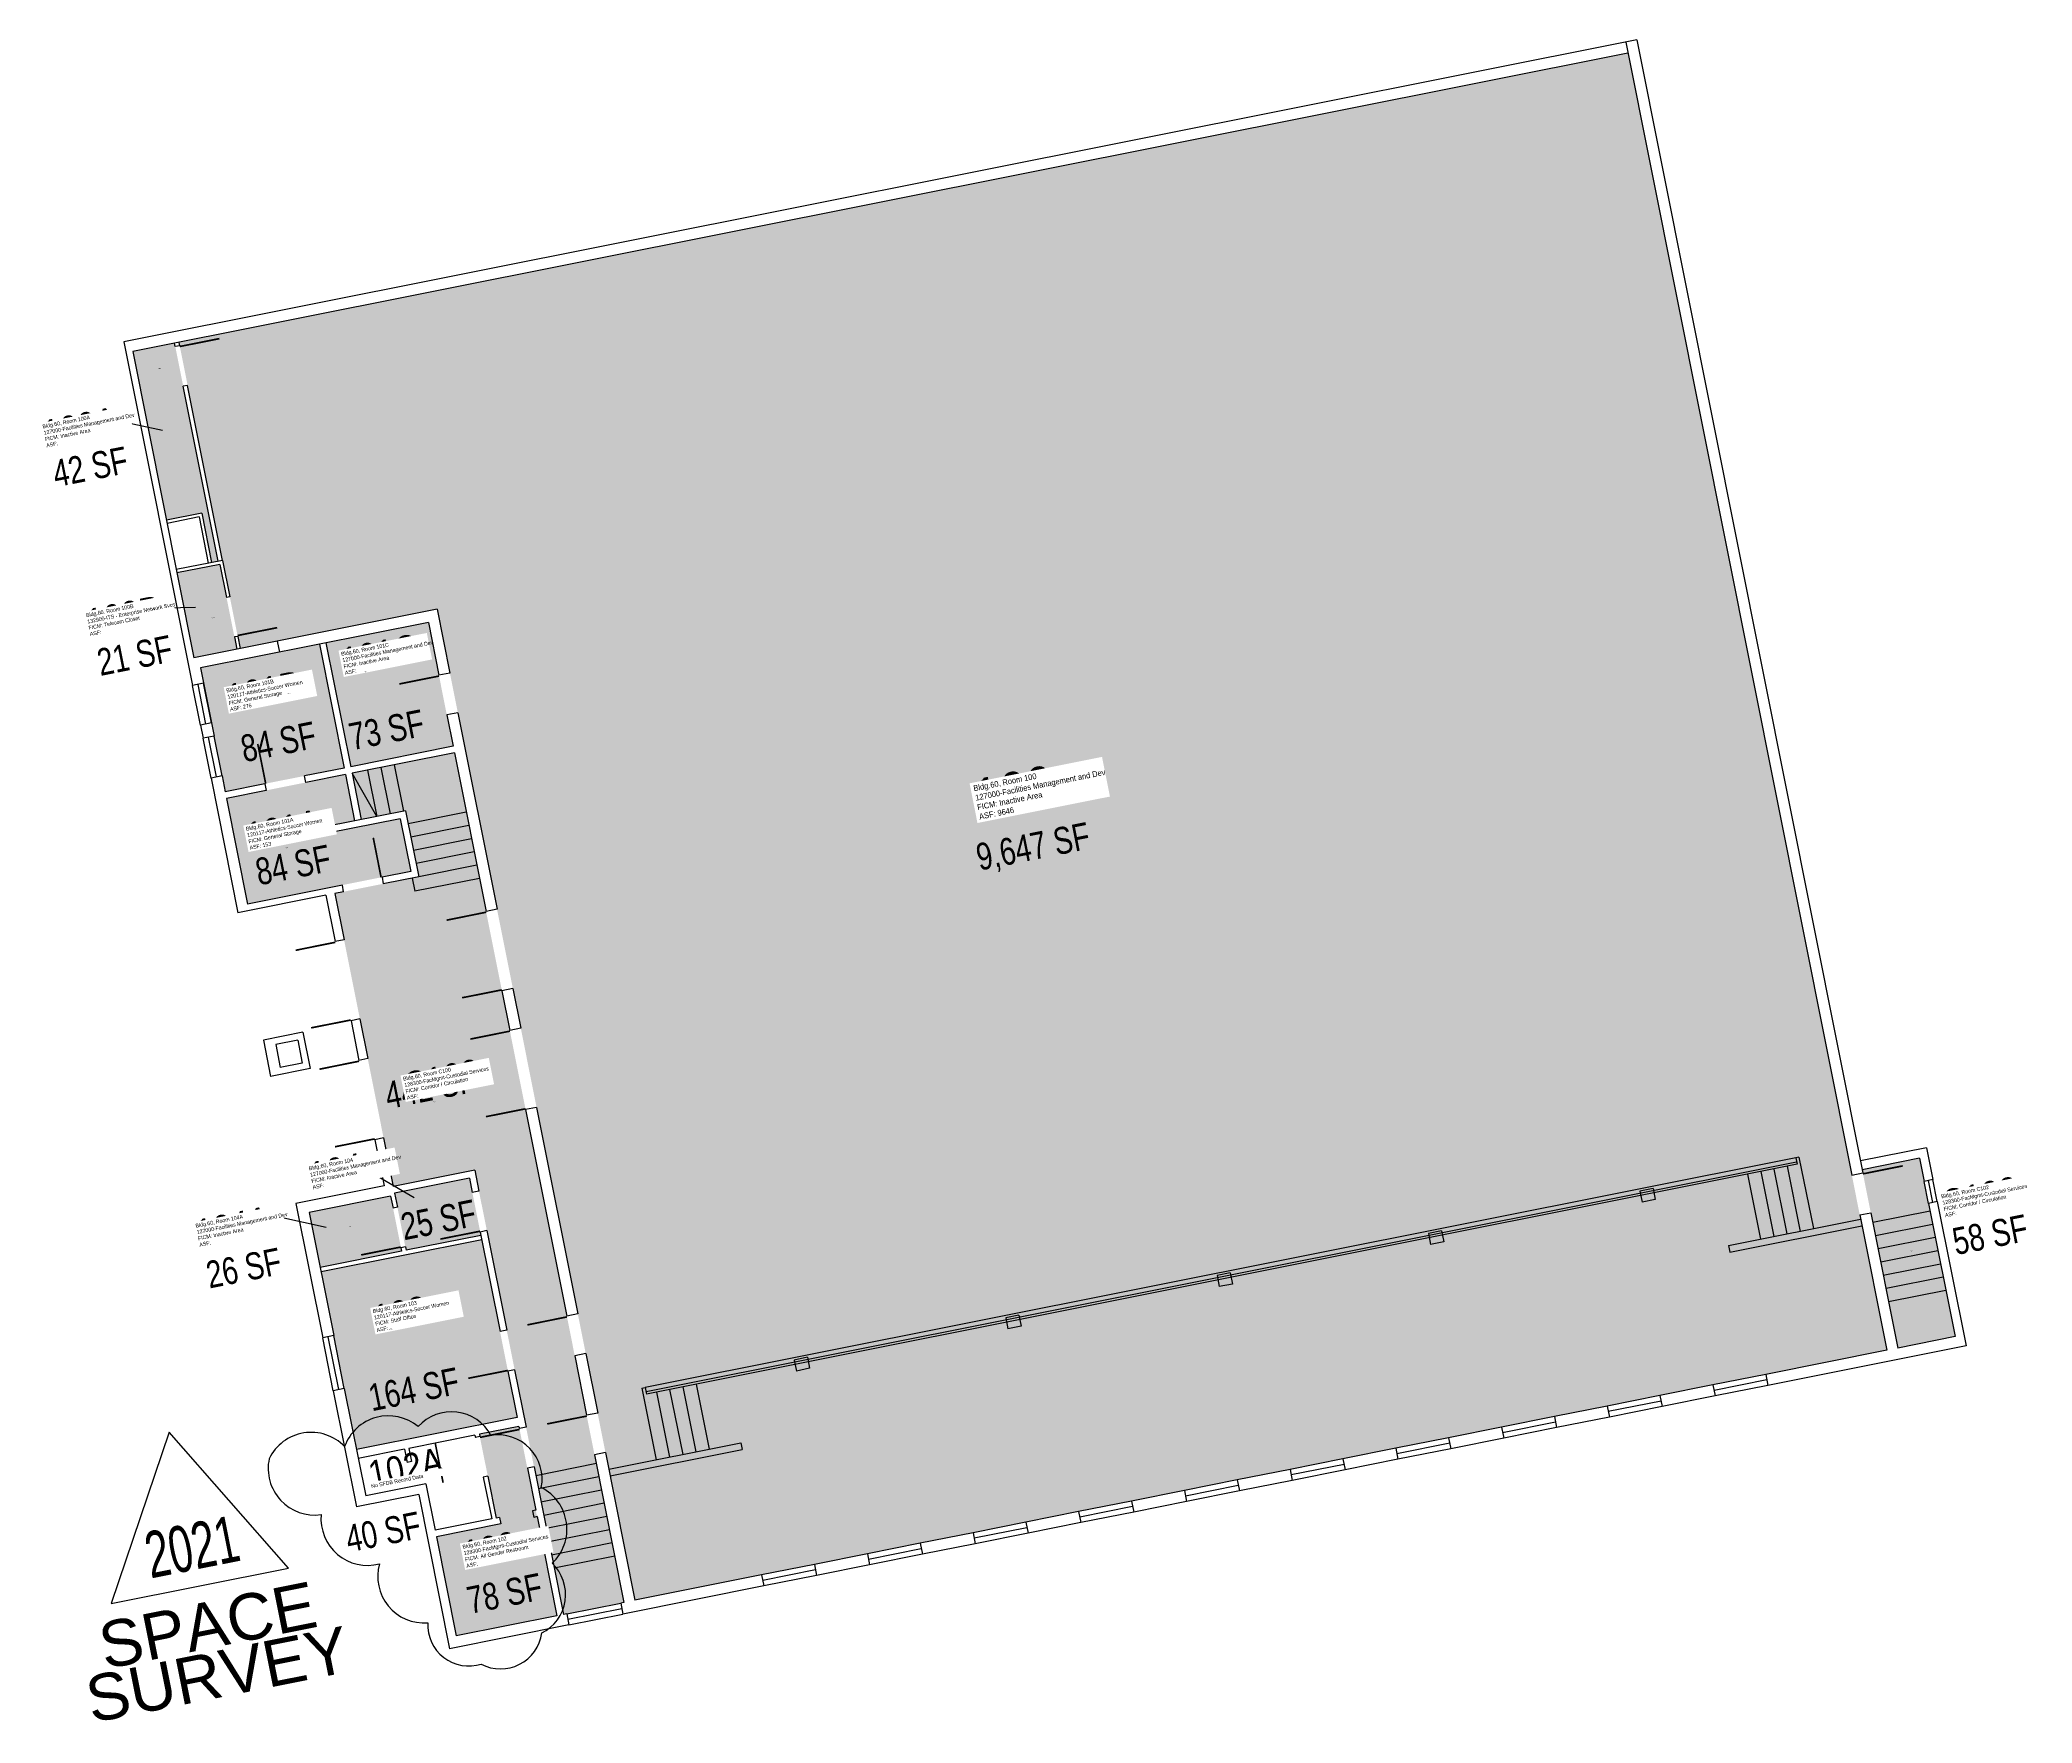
# Model space of a CAD drawing. Header units: inches. Extents: x 69200655 to 69202429, y 27669488 to 27670987.
import ezdxf
from ezdxf.enums import TextEntityAlignment as Align

# ---------------------------------------------------------------- set-up
doc = ezdxf.new("R2010")
doc.units = ezdxf.units.IN
doc.header["$LTSCALE"] = 10
doc.header["$MEASUREMENT"] = 0
doc.layers.get('0').update_dxf_attribs({"linetype": 'CONTINUOUS'})
for name, color, linetype in [('A-DOOR', 2, 'CONTINUOUS'), ('A-FLOR', 3, 'CONTINUOUS'), ('A-GLAZ', 1, 'CONTINUOUS'), ('A-IDEN-RNUM', 7, 'CONTINUOUS'), ('A-IDEN-SNUM', 4, 'CONTINUOUS'), ('A-IDEN-VNUM', 4, 'CONTINUOUS'), ('A-WALL', 5, 'CONTINUOUS'), ('AREA-TEXT', 3, 'CONTINUOUS'), ('Rooms-Category-Color', 7, 'CONTINUOUS'), ('Rooms-College-Color', 7, 'CONTINUOUS'), ('Rooms-Department-Color', 7, 'CONTINUOUS'), ('Rooms-Division-Color', 7, 'CONTINUOUS'), ('Rooms-Information', 7, 'CONTINUOUS')]:
    doc.layers.add(name, color=color, linetype=linetype)
doc.layers.add('A-REV', color=1, linetype='CONTINUOUS', true_color=0xff0000)
doc.styles.add('Arial', font='arial.ttf')
doc.styles.add('CP_AREA', font='arial.ttf', dxfattribs={"height": 15})
doc.styles.add('CP_ROOMSNUMBER', font='arial.ttf', dxfattribs={"height": 1})
doc.styles.add('CP_ROOMVNUMBER', font='arial.ttf', dxfattribs={"width": 0.85, "height": 0.075})

# ---------------------------------------------------------------- blocks, each defined once
blk = doc.blocks.new('Space Revision')
at = {"layer": 'A-REV', "transparency": 16777216}
blk.add_lwpolyline([(0, 2.538), (-1.465, 0), (1.465, 0)], close=True, dxfattribs=at)
at = {"layer": 'A-REV', "transparency": 16777216, "insert": (0, -0.274), "char_height": 0.75, "attachment_point": 2, "line_spacing_factor": 0.65, "style": 'Arial'}
blk.add_mtext_dynamic_manual_height_columns('SPACE\\PSURVEY', width=1.2391, gutter_width=0.0182, heights=[0], dxfattribs=at)
at = {"layer": 'A-REV', "transparency": 16777216, "style": 'Arial', "width": 0.65}
blk.add_attdef('YEAR', text='', height=0.75, dxfattribs=at).set_placement((0, 0.646), align=Align.MIDDLE_CENTER)
at = {"layer": 'A-REV', "style": 'Arial', "flags": 1}
blk.add_attdef('UPDATES', text='', height=0.75, dxfattribs=at).set_placement((1.499, 1.084), align=Align.TOP_LEFT)

msp = doc.modelspace()

# ---------------------------------------------------------------- hatches: boundary and pattern name
at = {"layer": 'Rooms-Category-Color', "true_color": 0xadadad}
for points in [[(69201008.7, 27670479.8), (69200833.2, 27670444.8), (69200778.8, 27670717.4), (69202069.3, 27670975), (69202299.9, 27669819.8), (69201184.9, 27669597.2), (69201008.7, 27670479.8), (69200833.2, 27670444.8)], [(69200737.6, 27670709.2), (69200774.9, 27670716.6), (69200813.6, 27670522.4), (69200807.8, 27670521.3), (69200799, 27670565.4), (69200767.5, 27670559.1)], [(69200776.9, 27670512), (69200815.2, 27670519.7), (69200830.3, 27670444.2), (69200792, 27670436.5)], [(69200909.7, 27670449.8), (69201000.9, 27670468), (69201022.9, 27670357.7), (69200931.7, 27670339.5)], [(69201024.1, 27670351.8), (69200932.9, 27670333.6), (69200941.1, 27670292.4), (69200980.5, 27670300.3), (69200992.3, 27670241.5), (69200917.6, 27670226.6), (69200969.6, 27669965.7), (69201042.2, 27669980.2), (69201053, 27669926.3), (69201121.2, 27669584.5), (69201175.1, 27669595.3)], [(69202278, 27669980.6), (69202329, 27669990.8), (69202360.7, 27669831.9), (69202309.7, 27669821.8)], [(69200970.8, 27669959.8), (69200981, 27669908.8), (69201047.7, 27669922.1), (69201037.5, 27669973.1)], [(69200894.7, 27669942.6), (69200904.5, 27669893.6), (69200977.1, 27669908), (69200967.3, 27669957.1)], [(69201115.3, 27669583.3), (69201025.6, 27669565.4), (69201008, 27669653.7), (69201065.3, 27669665.1), (69201064.1, 27669671), (69201061.2, 27669670.4), (69201053.8, 27669707.7), (69201046.7, 27669743), (69201046.3, 27669745), (69201081.6, 27669752), (69201097.7, 27669671.6)]]:
    msp.add_hatch(color=253, dxfattribs=at).paths.add_polyline_path(points)
at = {"layer": 'Rooms-Category-Color', "true_color": 0xe3c5e1}
for points in [[(69200797.9, 27670427.5), (69200819.9, 27670317.2), (69200925.8, 27670338.3), (69200903.8, 27670448.7)], [(69200975.8, 27670293.2), (69200911.1, 27670280.3), (69200909.9, 27670286.2), (69200935.2, 27670291.3), (69200927, 27670332.4), (69200856.4, 27670318.4), (69200821.1, 27670311.3), (69200839.9, 27670217.2), (69200985.2, 27670246.2)]]:
    msp.add_hatch(color=254, dxfattribs=at).paths.add_polyline_path(points)
at = {"layer": 'Rooms-Category-Color', "true_color": 0xfa9ba3}
msp.add_hatch(color=241, dxfattribs=at).paths.add_polyline_path([(69200936.9, 27669731.3), (69201080, 27669759.9), (69201048.4, 27669918.2), (69200905.3, 27669889.6)])
at = {"layer": 'Rooms-College-Color', "true_color": 0xffff64}
msp.add_hatch(color=51, dxfattribs=at).paths.add_polyline_path([(69201008.7, 27670479.8), (69200833.2, 27670444.8), (69200778.8, 27670717.4), (69202069.3, 27670975), (69202299.9, 27669819.8), (69201184.9, 27669597.2), (69201008.7, 27670479.8), (69200833.2, 27670444.8)])
at = {"layer": 'Rooms-College-Color', "true_color": 0xadadad}
for points in [[(69200737.6, 27670709.2), (69200774.9, 27670716.6), (69200813.6, 27670522.4), (69200807.8, 27670521.3), (69200799, 27670565.4), (69200767.5, 27670559.1)], [(69200776.9, 27670512), (69200815.2, 27670519.7), (69200830.3, 27670444.2), (69200792, 27670436.5)], [(69200909.7, 27670449.8), (69201000.9, 27670468), (69201022.9, 27670357.7), (69200931.7, 27670339.5)], [(69201024.1, 27670351.8), (69200932.9, 27670333.6), (69200941.1, 27670292.4), (69200980.5, 27670300.3), (69200992.3, 27670241.5), (69200917.6, 27670226.6), (69200969.6, 27669965.7), (69201042.2, 27669980.2), (69201053, 27669926.3), (69201121.2, 27669584.5), (69201175.1, 27669595.3)], [(69202278, 27669980.6), (69202329, 27669990.8), (69202360.7, 27669831.9), (69202309.7, 27669821.8)], [(69200970.8, 27669959.8), (69200981, 27669908.8), (69201047.7, 27669922.1), (69201037.5, 27669973.1)], [(69200894.7, 27669942.6), (69200904.5, 27669893.6), (69200977.1, 27669908), (69200967.3, 27669957.1)], [(69200936.9, 27669731.3), (69201080, 27669759.9), (69201048.4, 27669918.2), (69200905.3, 27669889.6)], [(69201115.3, 27669583.3), (69201025.6, 27669565.4), (69201008, 27669653.7), (69201065.3, 27669665.1), (69201064.1, 27669671), (69201061.2, 27669670.4), (69201053.8, 27669707.7), (69201046.7, 27669743), (69201046.3, 27669745), (69201081.6, 27669752), (69201097.7, 27669671.6)]]:
    msp.add_hatch(color=253, dxfattribs=at).paths.add_polyline_path(points)
at = {"layer": 'Rooms-College-Color', "true_color": 0xffe090}
for points in [[(69200797.9, 27670427.5), (69200819.9, 27670317.2), (69200925.8, 27670338.3), (69200903.8, 27670448.7)], [(69200975.8, 27670293.2), (69200911.1, 27670280.3), (69200909.9, 27670286.2), (69200935.2, 27670291.3), (69200927, 27670332.4), (69200856.4, 27670318.4), (69200821.1, 27670311.3), (69200839.9, 27670217.2), (69200985.2, 27670246.2)]]:
    msp.add_hatch(color=41, dxfattribs=at).paths.add_polyline_path(points)
at = {"layer": 'Rooms-Department-Color', "true_color": 0xacacac}
for points in [[(69201008.7, 27670479.8), (69200833.2, 27670444.8), (69200778.8, 27670717.4), (69202069.3, 27670975), (69202299.9, 27669819.8), (69201184.9, 27669597.2), (69201008.7, 27670479.8), (69200833.2, 27670444.8)], [(69200737.6, 27670709.2), (69200774.9, 27670716.6), (69200813.6, 27670522.4), (69200807.8, 27670521.3), (69200799, 27670565.4), (69200767.5, 27670559.1)], [(69200776.9, 27670512), (69200815.2, 27670519.7), (69200830.3, 27670444.2), (69200792, 27670436.5)], [(69200909.7, 27670449.8), (69201000.9, 27670468), (69201022.9, 27670357.7), (69200931.7, 27670339.5)], [(69201024.1, 27670351.8), (69200932.9, 27670333.6), (69200941.1, 27670292.4), (69200980.5, 27670300.3), (69200992.3, 27670241.5), (69200917.6, 27670226.6), (69200969.6, 27669965.7), (69201042.2, 27669980.2), (69201053, 27669926.3), (69201121.2, 27669584.5), (69201175.1, 27669595.3)], [(69202278, 27669980.6), (69202329, 27669990.8), (69202360.7, 27669831.9), (69202309.7, 27669821.8)], [(69200970.8, 27669959.8), (69200981, 27669908.8), (69201047.7, 27669922.1), (69201037.5, 27669973.1)], [(69200894.7, 27669942.6), (69200904.5, 27669893.6), (69200977.1, 27669908), (69200967.3, 27669957.1)], [(69201115.3, 27669583.3), (69201025.6, 27669565.4), (69201008, 27669653.7), (69201065.3, 27669665.1), (69201064.1, 27669671), (69201061.2, 27669670.4), (69201053.8, 27669707.7), (69201046.7, 27669743), (69201046.3, 27669745), (69201081.6, 27669752), (69201097.7, 27669671.6)]]:
    msp.add_hatch(color=253, dxfattribs=at).paths.add_polyline_path(points)
at = {"layer": 'Rooms-Department-Color', "true_color": 0x604aed}
for points in [[(69200797.9, 27670427.5), (69200819.9, 27670317.2), (69200925.8, 27670338.3), (69200903.8, 27670448.7)], [(69200975.8, 27670293.2), (69200911.1, 27670280.3), (69200909.9, 27670286.2), (69200935.2, 27670291.3), (69200927, 27670332.4), (69200856.4, 27670318.4), (69200821.1, 27670311.3), (69200839.9, 27670217.2), (69200985.2, 27670246.2)], [(69200936.9, 27669731.3), (69201080, 27669759.9), (69201048.4, 27669918.2), (69200905.3, 27669889.6)]]:
    msp.add_hatch(color=173, dxfattribs=at).paths.add_polyline_path(points)
at = {"layer": 'Rooms-Division-Color', "true_color": 0xadadad}
for points in [[(69201008.7, 27670479.8), (69200833.2, 27670444.8), (69200778.8, 27670717.4), (69202069.3, 27670975), (69202299.9, 27669819.8), (69201184.9, 27669597.2), (69201008.7, 27670479.8), (69200833.2, 27670444.8)], [(69200737.6, 27670709.2), (69200774.9, 27670716.6), (69200813.6, 27670522.4), (69200807.8, 27670521.3), (69200799, 27670565.4), (69200767.5, 27670559.1)], [(69200776.9, 27670512), (69200815.2, 27670519.7), (69200830.3, 27670444.2), (69200792, 27670436.5)], [(69200909.7, 27670449.8), (69201000.9, 27670468), (69201022.9, 27670357.7), (69200931.7, 27670339.5)], [(69201024.1, 27670351.8), (69200932.9, 27670333.6), (69200941.1, 27670292.4), (69200980.5, 27670300.3), (69200992.3, 27670241.5), (69200917.6, 27670226.6), (69200969.6, 27669965.7), (69201042.2, 27669980.2), (69201053, 27669926.3), (69201121.2, 27669584.5), (69201175.1, 27669595.3)], [(69202278, 27669980.6), (69202329, 27669990.8), (69202360.7, 27669831.9), (69202309.7, 27669821.8)], [(69200970.8, 27669959.8), (69200981, 27669908.8), (69201047.7, 27669922.1), (69201037.5, 27669973.1)], [(69200894.7, 27669942.6), (69200904.5, 27669893.6), (69200977.1, 27669908), (69200967.3, 27669957.1)], [(69201115.3, 27669583.3), (69201025.6, 27669565.4), (69201008, 27669653.7), (69201065.3, 27669665.1), (69201064.1, 27669671), (69201061.2, 27669670.4), (69201053.8, 27669707.7), (69201046.7, 27669743), (69201046.3, 27669745), (69201081.6, 27669752), (69201097.7, 27669671.6)]]:
    msp.add_hatch(color=253, dxfattribs=at).paths.add_polyline_path(points)
at = {"layer": 'Rooms-Division-Color', "true_color": 0x604aed}
for points in [[(69200797.9, 27670427.5), (69200819.9, 27670317.2), (69200925.8, 27670338.3), (69200903.8, 27670448.7)], [(69200975.8, 27670293.2), (69200911.1, 27670280.3), (69200909.9, 27670286.2), (69200935.2, 27670291.3), (69200927, 27670332.4), (69200856.4, 27670318.4), (69200821.1, 27670311.3), (69200839.9, 27670217.2), (69200985.2, 27670246.2)], [(69200936.9, 27669731.3), (69201080, 27669759.9), (69201048.4, 27669918.2), (69200905.3, 27669889.6)]]:
    msp.add_hatch(color=173, dxfattribs=at).paths.add_polyline_path(points)

# ---------------------------------------------------------------- linework, layer by layer
at = {"layer": 'A-DOOR'}
for points in [[(69200779.5, 27670713.7, 1.5, 1.5, 0), (69200814.8, 27670720.7, 0, 0, 0), (69200814.7, 27670721.5, 0, 0, -0.414214), (69200786.4, 27670679.1, 0, 0, -0.414214)], [(69200830.9, 27670456.3, 1.5, 1.5, 0), (69200866.2, 27670463.3, 0, 0, 0), (69200866.4, 27670462.6, 0, 0, 0.414214), (69200824, 27670490.8, 0, 0, 0.414214)], [(69201010.4, 27670420.2, 1.5, 1.5, 0), (69200975.1, 27670413.2, 0, 0, 0), (69200975, 27670413.9, 0, 0, 0.414214), (69201017.3, 27670385.7, 0, 0, 0.414214)], [(69200856, 27670324.4, 1.5, 1.5, 0), (69200848.9, 27670359.7, 0, 0, 0), (69200848.2, 27670359.5, 0, 0, -0.414214), (69200890.5, 27670331.3, 0, 0, -0.414214)], [(69200958.8, 27670240.9, 1.5, 1.5, 0), (69200951.8, 27670276.2, 0, 0, 0), (69200952.5, 27670276.4, 0, 0, 0.414214), (69200924.3, 27670234, 0, 0, 0.414214)], [(69201052.4, 27670209.9, 1.5, 1.5, 0), (69201017.1, 27670202.8, 0, 0, 0), (69201017, 27670203.6, 0, 0, 0.414214), (69201059.3, 27670175.3, 0, 0, 0.414214)], [(69200918, 27670183.1, 1.5, 1.5, 0), (69200882.7, 27670176, 0, 0, 0), (69200882.6, 27670176.7, 0, 0, 0.414214), (69200924.9, 27670148.5, 0, 0, 0.414214)], [(69201066.2, 27670140.7, 1.5, 1.5, 0), (69201030.9, 27670133.7, 0, 0, 0), (69201031.1, 27670133, 0, 0, -0.414214), (69201059.3, 27670175.3, 0, 0, -0.414214)], [(69200931.8, 27670113.9, 1.5, 1.5, 0), (69200896.5, 27670106.9, 0, 0, 0), (69200896.7, 27670106.1, 0, 0, -0.414214), (69200924.9, 27670148.5, 0, 0, -0.414214)], [(69201073.6, 27670104, 1.5, 1.5, 0), (69201038.3, 27670096.9, 0, 0, 0), (69201038.1, 27670097.7, 0, 0, 0.414214), (69201080.5, 27670069.4, 0, 0, 0.414214)], [(69200939.2, 27670077.2, 1.5, 1.5, 0), (69200903.9, 27670070.1, 0, 0, 0), (69200903.7, 27670070.8, 0, 0, 0.414214), (69200946.1, 27670042.6, 0, 0, 0.414214)], [(69201087.4, 27670034.8, 1.5, 1.5, 0), (69201052.1, 27670027.8, 0, 0, 0), (69201052.2, 27670027.1, 0, 0, -0.414214), (69201080.5, 27670069.4, 0, 0, -0.414214)], [(69200953, 27670008, 1.5, 1.5, 0), (69200917.7, 27670001, 0, 0, 0), (69200917.8, 27670000.2, 0, 0, -0.414214), (69200946.1, 27670042.6, 0, 0, -0.414214)], [(69202278.8, 27669976.9, 1.5, 1.5, 0), (69202314.1, 27669984, 0, 0, 0), (69202313.9, 27669984.7, 0, 0, -0.414214), (69202285.7, 27669942.3, 0, 0, -0.414214)], [(69201046.9, 27669925.8, 1.5, 1.5, 0), (69201011.6, 27669918.8, 0, 0, 0), (69201011.8, 27669918, 0, 0, -0.414214), (69201040, 27669960.4, 0, 0, -0.414214)], [(69200976.3, 27669911.7, 1.5, 1.5, 0), (69200941, 27669904.7, 0, 0, 0), (69200941.2, 27669903.9, 0, 0, -0.414214), (69200969.4, 27669946.3, 0, 0, -0.414214)], [(69201124.4, 27669849.5, 1.5, 1.5, 0), (69201089.1, 27669842.4, 0, 0, 0), (69201088.9, 27669843.2, 0, 0, 0.414214), (69201131.3, 27669814.9, 0, 0, 0.414214)], [(69201071.7, 27669801.8, 1.5, 1.5, 0), (69201036.4, 27669794.8, 0, 0, 0), (69201036.5, 27669794, 0, 0, -0.414214), (69201064.8, 27669836.4, 0, 0, -0.414214)], [(69201142, 27669761.2, 1.5, 1.5, 0), (69201106.7, 27669754.2, 0, 0, 0), (69201106.5, 27669754.9, 0, 0, 0.414214), (69201148.9, 27669726.7, 0, 0, 0.414214)], [(69201007, 27669737.1, 1.5, 1.5, 0), (69201014, 27669701.8, 0, 0, 0), (69201013.3, 27669701.7, 0, 0, 0.414214), (69201041.6, 27669744, 0, 0, 0.414214)], [(69201082.2, 27669749.3, 1.5, 1.5, 0), (69201046.9, 27669742.2, 0, 0, 0), (69201046.7, 27669743, 0, 0, 0.414214), (69201089.1, 27669714.7, 0, 0, 0.414214)]]:
    msp.add_lwpolyline(points, format="xyseb", dxfattribs=at)
at = {"layer": 'A-FLOR'}
for p, q in [((69200970.3, 27670341.1), (69200978.6, 27670299.9)), ((69200955, 27670295.2), (69200932.9, 27670333.6)), ((69200946.8, 27670336.4), (69200955, 27670295.2)), ((69200958.6, 27670338.8), (69200966.8, 27670297.6)), ((69201034.7, 27670298.9), (69200982.9, 27670288.5)), ((69201037, 27670287.1), (69200985.2, 27670276.8)), ((69201039.4, 27670275.3), (69200987.6, 27670265)), ((69201041.7, 27670263.6), (69200989.9, 27670253.2)), ((69200986.4, 27670240.3), (69200988.7, 27670228.5)), ((69201046.4, 27670240), (69200988.7, 27670228.5)), ((69201044.1, 27670251.8), (69200992.3, 27670241.5)), ((69202218.8, 27669991.2), (69201194, 27669786.7)), ((69202219.6, 27669987.3), (69201194.8, 27669782.7)), ((69202221.7, 27669991.8), (69202218.8, 27669991.2)), ((69202218.8, 27669991.2), (69202220, 27669985.4)), ((69202221.7, 27669991.8), (69202234.5, 27669928.1)), ((69202220, 27669985.4), (69201195.2, 27669780.8)), ((69202175.8, 27669976.5), (69202187.4, 27669918.7)), ((69202187.6, 27669978.9), (69202199.2, 27669921)), ((69202199.4, 27669981.2), (69202210.9, 27669923.4)), ((69202211.2, 27669983.6), (69202222.7, 27669925.7)), ((69202159, 27669913), (69202276.6, 27669936.5)), ((69202338.4, 27669943.7), (69202287.4, 27669933.5)), ((69202160.1, 27669907.1), (69202277.8, 27669930.6)), ((69202340.7, 27669931.9), (69202289.8, 27669921.8)), ((69202343.1, 27669920.2), (69202292.1, 27669910)), ((69202159, 27669913), (69202160.1, 27669907.1)), ((69202345.4, 27669908.4), (69202294.5, 27669898.2)), ((69202347.8, 27669896.6), (69202296.8, 27669886.5)), ((69202350.1, 27669884.9), (69202299.2, 27669874.7)), ((69202352.5, 27669873.1), (69202301.5, 27669862.9)), ((69201191.1, 27669786.1), (69201194, 27669786.7)), ((69201191.1, 27669786.1), (69201203.8, 27669722.3)), ((69201194, 27669786.7), (69201195.2, 27669780.8)), ((69201196.8, 27669772.9), (69201196.8, 27669772.9)), ((69201204, 27669782.5), (69201215.6, 27669724.6)), ((69201215.8, 27669784.9), (69201227.4, 27669727)), ((69201227.6, 27669787.2), (69201239.1, 27669729.3)), ((69201239.3, 27669789.6), (69201250.9, 27669731.7)), ((69201161.6, 27669713.9), (69201279.3, 27669737.4)), ((69201162.8, 27669708), (69201280.5, 27669731.5)), ((69201279.3, 27669737.4), (69201280.5, 27669731.5)), ((69201150.5, 27669718.8), (69201096.5, 27669708)), ((69201152.8, 27669707.1), (69201098.9, 27669696.3)), ((69201155.2, 27669695.3), (69201101.2, 27669684.5)), ((69201157.5, 27669683.5), (69201103.6, 27669672.7)), ((69201159.9, 27669671.7), (69201105.9, 27669661)), ((69201162.2, 27669660), (69201108.3, 27669649.2)), ((69201164.6, 27669648.2), (69201110.6, 27669637.4)), ((69201166.9, 27669636.4), (69201113, 27669625.7))]:
    msp.add_line(p, q, dxfattribs=at)
at = {"layer": 'A-GLAZ'}
for p, q in [((69200797.9, 27670376.5), (69200790.8, 27670411.8)), ((69200802.8, 27670377.5), (69200795.7, 27670412.8)), ((69200807.7, 27670378.5), (69200800.6, 27670413.8)), ((69200807.3, 27670329.4), (69200800.2, 27670364.8)), ((69200812.2, 27670330.4), (69200805.1, 27670365.7)), ((69200817.1, 27670331.4), (69200810, 27670366.7)), ((69202337, 27669950.6), (69202333.1, 27669970.2)), ((69202340.9, 27669951.4), (69202337, 27669971)), ((69202344.9, 27669952.2), (69202341, 27669971.8)), ((69200916.2, 27669783.7), (69200906.8, 27669830.8)), ((69200921.1, 27669784.7), (69200911.7, 27669831.8)), ((69200926, 27669785.7), (69200916.6, 27669832.8)), ((69202192.1, 27669798.3), (69202145, 27669788.9)), ((69202193, 27669793.4), (69202146, 27669784)), ((69202097.9, 27669779.5), (69202050.9, 27669770.1)), ((69202098.9, 27669774.6), (69202051.8, 27669765.2)), ((69202194, 27669788.5), (69202147, 27669779.1)), ((69202003.8, 27669760.7), (69201956.7, 27669751.3)), ((69202004.8, 27669755.8), (69201957.7, 27669746.4)), ((69202099.9, 27669769.7), (69202052.8, 27669760.3)), ((69201909.6, 27669741.9), (69201862.6, 27669732.5)), ((69202005.7, 27669750.9), (69201958.7, 27669741.5)), ((69201815.5, 27669723.1), (69201768.4, 27669713.7)), ((69201910.6, 27669737), (69201863.5, 27669727.6)), ((69201911.6, 27669732.1), (69201864.5, 27669722.7)), ((69201721.4, 27669704.3), (69201674.3, 27669694.9)), ((69201816.5, 27669718.2), (69201769.4, 27669708.8)), ((69201817.5, 27669713.3), (69201770.4, 27669703.9)), ((69201627.2, 27669685.5), (69201580.1, 27669676.1)), ((69201722.3, 27669699.4), (69201675.3, 27669690)), ((69201723.3, 27669694.5), (69201676.2, 27669685.1)), ((69201533.1, 27669666.7), (69201486, 27669657.3)), ((69201628.2, 27669680.6), (69201581.1, 27669671.2)), ((69201629.2, 27669675.7), (69201582.1, 27669666.3)), ((69201534, 27669661.8), (69201487, 27669652.4)), ((69201535, 27669656.9), (69201488, 27669647.5)), ((69201438.9, 27669647.9), (69201391.9, 27669638.5)), ((69201439.9, 27669643), (69201392.8, 27669633.6)), ((69201440.9, 27669638.1), (69201393.8, 27669628.7)), ((69201344.8, 27669629.1), (69201297.7, 27669619.7)), ((69201345.8, 27669624.2), (69201298.7, 27669614.8)), ((69201346.7, 27669619.3), (69201299.7, 27669609.9)), ((69201124.1, 27669585.1), (69201172.2, 27669594.7)), ((69201125.1, 27669580.2), (69201173.2, 27669589.8)), ((69201126.1, 27669575.3), (69201174.1, 27669584.9))]:
    msp.add_line(p, q, dxfattribs=at)
at = {"layer": 'A-IDEN-VNUM', "elevation": -8}
for points in [[(69200727.8, 27670647), (69200764.1, 27670639.1)], [(69200766.8, 27670480.9), (69200793.6, 27670481.7)], [(69200949.1, 27669978.8), (69200988.2, 27669955.8)], [(69200869.5, 27669938.2), (69200910, 27669929.5)]]:
    msp.add_lwpolyline(points, dxfattribs=at)
at = {"layer": 'A-REV'}
msp.add_lwpolyline([(69200859.1, 27669723.2, 0.520567), (69200905.4, 27669673.4, 0.520567), (69200957.3, 27669629.6, 0.520567), (69201000.3, 27669577.1, 0.520567), (69201048, 27669540.3, 0.520567), (69201101.9, 27669568, 0.520567), (69201111.2, 27669630.1, 0.520567), (69201101.5, 27669697.5, 0.520567), (69201056.6, 27669744, 0.520567), (69200991.8, 27669751.8, 0.520567), (69200926.3, 27669734.1, 0.520567)], format="xyb", close=True, dxfattribs=at)
at = {"layer": 'A-WALL'}
for p, q in [((69202077.2, 27670986.8), (69200729.7, 27670717.8)), ((69202067.4, 27670984.8), (69202268.8, 27669975.7)), ((69202077.2, 27670986.8), (69202278.6, 27669977.7)), ((69202069.3, 27670975), (69200737.6, 27670709.2)), ((69200729.7, 27670717.8), (69200790.8, 27670411.8)), ((69200775.4, 27670713.7), (69200774.9, 27670716.6)), ((69200779.4, 27670714.4), (69200775.4, 27670713.7)), ((69200779.4, 27670714.4), (69200778.8, 27670717.4)), ((69200737.6, 27670709.2), (69200792, 27670436.5)), ((69200786.4, 27670679.1), (69200782.5, 27670678.3)), ((69200813.6, 27670522.4), (69200782.5, 27670678.3)), ((69200817.5, 27670523.2), (69200786.4, 27670679.1)), ((69200799, 27670565.4), (69200767.5, 27670559.1)), ((69200796.6, 27670561.9), (69200768.1, 27670556.2)), ((69200796.6, 27670561.9), (69200804.8, 27670520.7)), ((69200799, 27670565.4), (69200807.8, 27670521.3)), ((69200817.5, 27670523.2), (69200776.4, 27670515)), ((69200815.2, 27670519.7), (69200776.9, 27670512)), ((69200815.2, 27670519.7), (69200821.1, 27670490.3)), ((69200817.5, 27670523.2), (69200824, 27670490.8)), ((69200824, 27670490.8), (69200821.1, 27670490.3)), ((69201008.7, 27670479.8), (69200792, 27670436.5)), ((69201000.9, 27670468), (69200797.9, 27670427.5)), ((69201000.9, 27670468), (69201010.3, 27670421)), ((69201008.7, 27670479.8), (69201020.1, 27670422.9)), ((69200831.1, 27670455.5), (69200828.1, 27670455)), ((69200828.1, 27670455), (69200830.3, 27670444.2)), ((69200831.1, 27670455.5), (69200833.2, 27670444.8)), ((69200868.5, 27670441.6), (69200866.5, 27670451.4)), ((69200903.8, 27670448.7), (69200925.8, 27670338.3)), ((69200909.7, 27670449.8), (69200931.7, 27670339.5)), ((69200800.6, 27670413.8), (69200790.8, 27670411.8)), ((69200797.9, 27670427.5), (69200810, 27670366.7)), ((69201020.1, 27670422.9), (69201010.3, 27670421)), ((69200807.7, 27670378.5), (69200797.9, 27670376.5)), ((69200797.9, 27670376.5), (69200800.2, 27670364.8)), ((69201027.1, 27670387.6), (69201017.3, 27670385.7)), ((69201017.3, 27670385.7), (69201022.9, 27670357.7)), ((69201027.1, 27670387.6), (69201062.1, 27670212.6)), ((69200810, 27670366.7), (69200800.2, 27670364.8)), ((69201022.9, 27670357.7), (69200931.7, 27670339.5)), ((69201024.1, 27670351.8), (69200932.9, 27670333.6)), ((69201024.1, 27670351.8), (69201052.3, 27670210.6)), ((69200817.1, 27670331.4), (69200807.3, 27670329.4)), ((69200807.3, 27670329.4), (69200831.3, 27670209.3)), ((69200817.1, 27670331.4), (69200819.9, 27670317.2)), ((69200855.2, 27670324.2), (69200819.9, 27670317.2)), ((69200855.2, 27670324.2), (69200856.4, 27670318.4)), ((69200925.8, 27670338.3), (69200890.5, 27670331.3)), ((69200891.7, 27670325.4), (69200890.5, 27670331.3)), ((69200927, 27670332.4), (69200891.7, 27670325.4)), ((69200927, 27670332.4), (69200935.2, 27670291.3)), ((69200932.9, 27670333.6), (69200941.1, 27670292.4)), ((69200856.4, 27670318.4), (69200821.1, 27670311.3)), ((69200821.1, 27670311.3), (69200839.9, 27670217.2)), ((69200980.5, 27670300.3), (69200909.9, 27670286.2)), ((69200975.8, 27670293.2), (69200911.1, 27670280.3)), ((69200975.8, 27670293.2), (69200985.2, 27670246.2)), ((69200980.5, 27670300.3), (69200992.3, 27670241.5)), ((69200909.9, 27670286.2), (69200911.1, 27670280.3)), ((69200985.2, 27670246.2), (69200959.6, 27670241.1)), ((69200959.6, 27670241.1), (69200960.7, 27670235.2)), ((69200992.3, 27670241.5), (69200960.7, 27670235.2)), ((69200909.7, 27670225), (69200831.3, 27670209.3)), ((69200924.3, 27670234), (69200839.9, 27670217.2)), ((69200909.7, 27670225), (69200917.9, 27670183.8)), ((69200925.4, 27670228.1), (69200917.6, 27670226.6)), ((69200917.6, 27670226.6), (69200925.8, 27670185.4)), ((69200925.4, 27670228.1), (69200924.3, 27670234)), ((69201062.1, 27670212.6), (69201052.3, 27670210.6)), ((69200925.8, 27670185.4), (69200917.9, 27670183.8)), ((69201076.2, 27670142), (69201066.4, 27670140)), ((69201066.4, 27670140), (69201073.4, 27670104.7)), ((69201076.2, 27670142), (69201083.2, 27670106.7)), ((69200939.9, 27670114.8), (69200932, 27670113.2)), ((69200932, 27670113.2), (69200939, 27670077.9)), ((69200939.9, 27670114.8), (69200946.9, 27670079.5)), ((69200889.2, 27670103.1), (69200853.9, 27670096)), ((69200853.9, 27670096), (69200860.3, 27670063.7)), ((69200884.5, 27670096), (69200864.9, 27670092.1)), ((69200884.5, 27670096), (69200888.6, 27670075.5)), ((69200889.2, 27670103.1), (69200895.6, 27670070.8)), ((69201083.2, 27670106.7), (69201073.4, 27670104.7)), ((69200864.9, 27670092.1), (69200869, 27670071.6)), ((69200888.6, 27670075.5), (69200869, 27670071.6)), ((69200946.9, 27670079.5), (69200939, 27670077.9)), ((69200895.6, 27670070.8), (69200860.3, 27670063.7)), ((69201097.3, 27670036.1), (69201087.5, 27670034.1)), ((69201087.5, 27670034.1), (69201124.2, 27669850.2)), ((69201097.3, 27670036.1), (69201134, 27669852.2)), ((69200961, 27670008.9), (69200953.1, 27670007.3)), ((69200953.1, 27670007.3), (69200961.4, 27669966.1)), ((69200961, 27670008.9), (69200969.6, 27669965.7)), ((69202335.3, 27670000.2), (69202276.5, 27669988.5)), ((69202329, 27669990.8), (69202278, 27669980.6)), ((69202329, 27669990.8), (69202333.1, 27669970.2)), ((69202335.3, 27670000.2), (69202341, 27669971.8)), ((69201042.2, 27669980.2), (69200969.6, 27669965.7)), ((69201037.5, 27669973.1), (69200970.8, 27669959.8)), ((69201037.5, 27669973.1), (69201040, 27669960.4)), ((69201042.2, 27669980.2), (69201045.9, 27669961.6)), ((69202268.8, 27669975.7), (69202278.6, 27669977.7)), ((69202278, 27669980.6), (69202278.6, 27669977.7)), ((69202341, 27669971.8), (69202333.1, 27669970.2)), ((69200961.4, 27669966.1), (69200882.9, 27669950.4)), ((69200882.9, 27669950.4), (69200906.8, 27669830.8)), ((69200967.3, 27669957.1), (69200894.7, 27669942.6)), ((69200967.3, 27669957.1), (69200969.4, 27669946.3)), ((69200970.8, 27669959.8), (69200973.3, 27669947.1)), ((69201045.9, 27669961.6), (69201040, 27669960.4)), ((69202091.7, 27669963.8), (69202079.9, 27669961.5)), ((69202079.9, 27669961.5), (69202081.9, 27669951.7)), ((69202093.7, 27669954), (69202081.9, 27669951.7)), ((69202091.7, 27669963.8), (69202093.7, 27669954)), ((69202344.9, 27669952.2), (69202337, 27669950.6)), ((69202337, 27669950.6), (69202360.7, 27669831.9)), ((69202344.9, 27669952.2), (69202370.5, 27669823.7)), ((69200894.7, 27669942.6), (69200916.6, 27669832.8)), ((69200973.3, 27669947.1), (69200969.4, 27669946.3)), ((69202275.9, 27669940.4), (69202285.7, 27669942.3)), ((69202275.9, 27669940.4), (69202299.9, 27669819.8)), ((69202285.7, 27669942.3), (69202309.7, 27669821.8)), ((69201048.4, 27669918.2), (69200905.3, 27669889.6)), ((69201047.7, 27669922.1), (69200981, 27669908.8)), ((69201053, 27669926.3), (69201047.1, 27669925.1)), ((69201047.1, 27669925.1), (69201064.8, 27669836.4)), ((69201053, 27669926.3), (69201070.7, 27669837.6)), ((69201903.4, 27669926.2), (69201891.7, 27669923.9)), ((69201891.7, 27669923.9), (69201893.6, 27669914.1)), ((69201905.4, 27669916.4), (69201893.6, 27669914.1)), ((69201903.4, 27669926.2), (69201905.4, 27669916.4)), ((69200977.1, 27669908), (69200904.5, 27669893.6)), ((69200980.4, 27669911.8), (69200976.5, 27669911)), ((69200976.5, 27669911), (69200977.1, 27669908)), ((69200980.4, 27669911.8), (69200981, 27669908.8)), ((69201715.1, 27669888.6), (69201703.4, 27669886.3)), ((69201703.4, 27669886.3), (69201705.3, 27669876.5)), ((69201715.1, 27669888.6), (69201717.1, 27669878.8)), ((69201717.1, 27669878.8), (69201705.3, 27669876.5)), ((69201134, 27669852.2), (69201124.2, 27669850.2)), ((69201526.9, 27669851.1), (69201515.1, 27669848.7)), ((69201515.1, 27669848.7), (69201517, 27669838.9)), ((69201526.9, 27669851.1), (69201528.8, 27669841.3)), ((69200916.6, 27669832.8), (69200906.8, 27669830.8)), ((69201070.7, 27669837.6), (69201064.8, 27669836.4)), ((69201528.8, 27669841.3), (69201517, 27669838.9)), ((69202360.7, 27669831.9), (69202309.7, 27669821.8)), ((69201141.1, 27669816.9), (69201131.3, 27669814.9)), ((69201131.3, 27669814.9), (69201141.8, 27669762)), ((69201141.1, 27669816.9), (69201151.7, 27669763.9)), ((69201338.6, 27669813.5), (69201326.8, 27669811.1)), ((69201326.8, 27669811.1), (69201328.8, 27669801.3)), ((69201338.6, 27669813.5), (69201340.5, 27669803.7)), ((69202299.9, 27669819.8), (69202192.1, 27669798.3)), ((69202370.5, 27669823.7), (69202194, 27669788.5)), ((69201077.7, 27669802.3), (69201071.8, 27669801.1)), ((69201071.8, 27669801.1), (69201080, 27669759.9)), ((69201077.7, 27669802.3), (69201087.9, 27669751.2)), ((69201340.5, 27669803.7), (69201328.8, 27669801.3)), ((69202192.1, 27669798.3), (69202194, 27669788.5)), ((69200926, 27669785.7), (69200916.2, 27669783.7)), ((69200916.2, 27669783.7), (69200936.9, 27669680.3)), ((69200926, 27669785.7), (69200945.1, 27669690.1)), ((69202145, 27669788.9), (69202097.9, 27669779.5)), ((69202097.9, 27669779.5), (69202099.9, 27669769.7)), ((69202147, 27669779.1), (69202099.9, 27669769.7)), ((69202145, 27669788.9), (69202147, 27669779.1)), ((69201080, 27669759.9), (69200936.9, 27669731.3)), ((69201151.7, 27669763.9), (69201141.8, 27669762)), ((69202050.9, 27669770.1), (69202003.8, 27669760.7)), ((69202003.8, 27669760.7), (69202005.7, 27669750.9)), ((69202052.8, 27669760.3), (69202005.7, 27669750.9)), ((69202050.9, 27669770.1), (69202052.8, 27669760.3)), ((69201042.4, 27669744.2), (69200983.6, 27669732.4)), ((69201042.4, 27669744.2), (69201042.8, 27669742.2)), ((69201046.7, 27669743), (69201042.8, 27669742.2)), ((69201081.6, 27669752), (69201046.3, 27669745)), ((69201046.3, 27669745), (69201046.7, 27669743)), ((69201081.6, 27669752), (69201082, 27669750)), ((69201087.9, 27669751.2), (69201082, 27669750)), ((69201087.9, 27669751.2), (69201082, 27669750)), ((69201956.7, 27669751.3), (69201909.6, 27669741.9)), ((69201909.6, 27669741.9), (69201911.6, 27669732.1)), ((69201958.7, 27669741.5), (69201911.6, 27669732.1)), ((69201956.7, 27669751.3), (69201958.7, 27669741.5)), ((69200979.6, 27669731.7), (69200938.5, 27669723.4)), ((69200979.6, 27669731.7), (69200982, 27669719.9)), ((69200985.9, 27669720.7), (69200982, 27669719.9)), ((69200983.6, 27669732.4), (69200985.9, 27669720.7)), ((69201158.7, 27669728.6), (69201148.9, 27669726.7)), ((69201148.9, 27669726.7), (69201175.1, 27669595.3)), ((69201158.7, 27669728.6), (69201184.9, 27669597.2)), ((69201862.6, 27669732.5), (69201815.5, 27669723.1)), ((69201815.5, 27669723.1), (69201817.5, 27669713.3)), ((69201864.5, 27669722.7), (69201817.5, 27669713.3)), ((69201862.6, 27669732.5), (69201864.5, 27669722.7)), ((69201053.8, 27669707.7), (69201049.8, 27669706.9)), ((69201049.8, 27669706.9), (69201057.3, 27669669.6)), ((69201053.8, 27669707.7), (69201061.2, 27669670.4)), ((69201095, 27669715.9), (69201089.1, 27669714.7)), ((69201089.1, 27669714.7), (69201096.5, 27669677.5)), ((69201095, 27669715.9), (69201121.2, 27669584.5)), ((69201768.4, 27669713.7), (69201721.4, 27669704.3)), ((69201721.4, 27669704.3), (69201723.3, 27669694.5)), ((69201770.4, 27669703.9), (69201723.3, 27669694.5)), ((69201768.4, 27669713.7), (69201770.4, 27669703.9)), ((69200992.3, 27669691.4), (69200936.9, 27669680.3)), ((69200998.5, 27669700.8), (69200945.1, 27669690.1)), ((69200992.3, 27669691.4), (69201019.7, 27669554)), ((69200998.5, 27669700.8), (69201006.8, 27669659.5)), ((69201674.3, 27669694.9), (69201627.2, 27669685.5)), ((69201627.2, 27669685.5), (69201629.2, 27669675.7)), ((69201676.2, 27669685.1), (69201629.2, 27669675.7)), ((69201674.3, 27669694.9), (69201676.2, 27669685.1)), ((69201057.3, 27669669.6), (69201006.8, 27669659.5)), ((69201064.1, 27669671), (69201061.2, 27669670.4)), ((69201064.1, 27669671), (69201065.3, 27669665.1)), ((69201096.5, 27669677.5), (69201093.6, 27669676.9)), ((69201093.6, 27669676.9), (69201094.7, 27669671)), ((69201097.7, 27669671.6), (69201094.7, 27669671)), ((69201097.7, 27669671.6), (69201115.3, 27669583.3)), ((69201580.1, 27669676.1), (69201533.1, 27669666.7)), ((69201533.1, 27669666.7), (69201535, 27669656.9)), ((69201580.1, 27669676.1), (69201582.1, 27669666.3)), ((69201065.3, 27669665.1), (69201008, 27669653.7)), ((69201008, 27669653.7), (69201025.6, 27669565.4)), ((69201486, 27669657.3), (69201438.9, 27669647.9)), ((69201486, 27669657.3), (69201488, 27669647.5)), ((69201582.1, 27669666.3), (69201535, 27669656.9)), ((69201391.9, 27669638.5), (69201344.8, 27669629.1)), ((69201391.9, 27669638.5), (69201393.8, 27669628.7)), ((69201438.9, 27669647.9), (69201440.9, 27669638.1)), ((69201488, 27669647.5), (69201440.9, 27669638.1)), ((69201297.7, 27669619.7), (69201184.9, 27669597.2)), ((69201297.7, 27669619.7), (69201299.7, 27669609.9)), ((69201344.8, 27669629.1), (69201346.7, 27669619.3)), ((69201393.8, 27669628.7), (69201346.7, 27669619.3)), ((69201299.7, 27669609.9), (69201177.1, 27669585.5)), ((69201115.3, 27669583.3), (69201025.6, 27669565.4)), ((69201124.1, 27669585.1), (69201121.2, 27669584.5)), ((69201124.1, 27669585.1), (69201126.1, 27669575.3)), ((69201175.1, 27669595.3), (69201172.2, 27669594.7)), ((69201172.2, 27669594.7), (69201174.1, 27669584.9)), ((69201177.1, 27669585.5), (69201174.1, 27669584.9)), ((69201126.1, 27669575.3), (69201019.7, 27669554))]:
    msp.add_line(p, q, dxfattribs=at)

# ---------------------------------------------------------------- block references
at = {"xscale": 55, "yscale": 55, "zscale": 55, "rotation": 11.29}
msp.add_blockref('Space Revision', (69200797.3, 27669610), dxfattribs=at).add_auto_attribs({'YEAR': '2021'})

# ---------------------------------------------------------------- texts
at = {"layer": 'A-IDEN-RNUM', "style": 'CP_ROOMSNUMBER'}
for s, p in [('0100-A0', (69200760.6, 27670693.7)), ('0100-B0', (69200808.7, 27670471.6)), ('0101-C0', (69200944.8, 27670423.4)), ('0101-B0', (69200876.5, 27670404)), ('0100-00', (69201510.5, 27670305.1)), ('0101-A0', (69200873.8, 27670266.8)), ('C100-00', (69201006.1, 27670040.6)), ('0104-00', (69200992.6, 27669934.5)), ('0104-A0', (69200930.1, 27669929.5)), ('C102-00', (69202321.6, 27669907.9, -8)), ('0103-00', (69200967.1, 27669838.1)), ('0102-A0', (69201011.4, 27669714.2)), ('0102-00', (69201055.8, 27669636.3))]:
    msp.add_text(s, height=0.36, rotation=11.29, dxfattribs=at).set_placement(p)
at = {"layer": 'A-IDEN-SNUM', "style": 'CP_ROOMSNUMBER'}
for s, p in [('06000100A0', (69200759.3, 27670693.8)), ('06000100B0', (69200807.4, 27670471.8)), ('06000101C0', (69200943.4, 27670423.6)), ('06000101B0', (69200875.2, 27670404.2)), ('0600010000', (69201509.1, 27670305.2)), ('06000101A0', (69200872.5, 27670267)), ('0600C10000', (69201004.7, 27670040.8)), ('0600010400', (69200991.2, 27669934.7)), ('06000104A0', (69200928.8, 27669929.7)), ('0600C10200', (69202320.2, 27669908.1, -8)), ('0600010300', (69200965.7, 27669838.3)), ('06000102A0', (69201010, 27669714.4)), ('0600010200', (69201054.5, 27669636.5))]:
    msp.add_text(s, height=0.36, rotation=11.29, dxfattribs=at).set_placement(p)
at = {"layer": 'A-IDEN-VNUM', "style": 'CP_ROOMVNUMBER', "width": 0.85}
for s, height, p in [('100A', 24, (69200660.9, 27670623.8)), ('100B', 24, (69200699.7, 27670455.7)), ('101C', 24, (69200926.9, 27670421.3)), ('101B', 24, (69200824.6, 27670388.7)), ('100', 36, (69201492, 27670292.3)), ('101A', 24, (69200842.1, 27670265.5)), ('C100', 24, (69200982.1, 27670042.9)), ('104', 24, (69200898.2, 27669963.1)), ('C102', 24, (69202352.1, 27669938.2)), ('104A', 24, (69200797.2, 27669912)), ('103', 24, (69200955.1, 27669835.9)), ('102A', 24, (69200950.3, 27669697)), ('102', 24, (69201035, 27669626.1))]:
    msp.add_text(s, height=height, rotation=11.29, dxfattribs=at).set_placement(p)
at = {"layer": 'AREA-TEXT', "style": 'CP_AREA', "width": 0.75}
for s, p in [('42 SF', (69200699.7, 27670606.6, -8)), ('21 SF', (69200739.3, 27670438.6, -8)), ('84 SF', (69200867.3, 27670361.7, -8)), ('73 SF', (69200963.6, 27670372.4, -8)), ('9,647 SF', (69201539.4, 27670268.6, -8)), ('84 SF', (69200880.4, 27670252, -8)), ('442 SF', (69201002.5, 27670054.2, -8)), ('25 SF', (69201009.8, 27669936, -8)), ('58 SF', (69202391.9, 27669922.8, -8)), ('26 SF', (69200836.4, 27669893.1, -8)), ('164 SF', (69200987.9, 27669785.1, -8)), ('40 SF', (69200960.6, 27669658.1)), ('78 SF', (69201068.7, 27669603.3))]:
    msp.add_text(s, height=24, rotation=11.29, dxfattribs=at).set_placement(p, align=Align.MIDDLE_CENTER)

# ---------------------------------------------------------------- next in the draw order: texts
at = {"layer": 'Rooms-Information', "attachment_point": 7, "rotation": 11.29, "style": 'CP_ROOMVNUMBER', "bg_fill": 3, "box_fill_scale": 1.5, "bg_fill_color": 256, "bg_fill_true_color": 13158600, "bg_fill_transparency": 0}
for s, insert, char_height, width in [('Bldg.60, Room 100A^M^J127000-Facilities Management and Dev^M^JFICM: Inactive Area^M^JASF: ', (69200660.9, 27670623.8), 3.429, 76.8), ('Bldg.60, Room 100B^M^J132900-ITS - Enterprise Network Svcs^M^JFICM: Telecom Closet^M^JASF: ', (69200699.7, 27670455.7), 3.429, 76.8), ('Bldg.60, Room 101C^M^J127000-Facilities Management and Dev^M^JFICM: Inactive Area^M^JASF: ', (69200926.9, 27670421.3), 3.429, 76.8), ('Bldg.60, Room 101B^M^J120117-Athletics-Soccer Women^M^JFICM: General Storage^M^JASF: 276', (69200824.6, 27670388.7), 3.429, 76.8), ('Bldg.60, Room 100^M^J127000-Facilities Management and Dev^M^JFICM: Inactive Area^M^JASF: 9646', (69201492, 27670292.3), 5.143, 115.2), ('Bldg.60, Room 101A^M^J120117-Athletics-Soccer Women^M^JFICM: General Storage^M^JASF: 153', (69200842.1, 27670265.5), 3.429, 76.8), ('Bldg.60, Room C100^M^J128300-FacMgmt-Custodial Services^M^JFICM: Corridor / Circulation^M^JASF: ', (69200982.1, 27670042.9), 3.429, 76.8), ('Bldg.60, Room 104^M^J127000-Facilities Management and Dev^M^JFICM: Inactive Area^M^JASF: ', (69200898.2, 27669963.1), 3.429, 76.8), ('Bldg.60, Room C102^M^J128300-FacMgmt-Custodial Services^M^JFICM: Corridor / Circulation^M^JASF: ', (69202352.1, 27669938.2), 3.429, 76.8), ('Bldg.60, Room 104A^M^J127000-Facilities Management and Dev^M^JFICM: Inactive Area^M^JASF: ', (69200797.2, 27669912), 3.429, 76.8), ('Bldg.60, Room 103^M^J120117-Athletics-Soccer Women^M^JFICM: Staff Office^M^JASF: ', (69200955.1, 27669835.9), 3.429, 76.8), ('No SFDB Record Data', (69200950.3, 27669697), 3.429, 76.8), ('Bldg.60, Room 102^M^J128300-FacMgmt-Custodial Services^M^JFICM: All Gender Restroom^M^JASF: ', (69201035, 27669626.1), 3.429, 76.8)]:
    msp.add_mtext(s, dxfattribs=dict(at, insert=insert, char_height=char_height, width=width))

doc.saveas('drawing.dxf')
